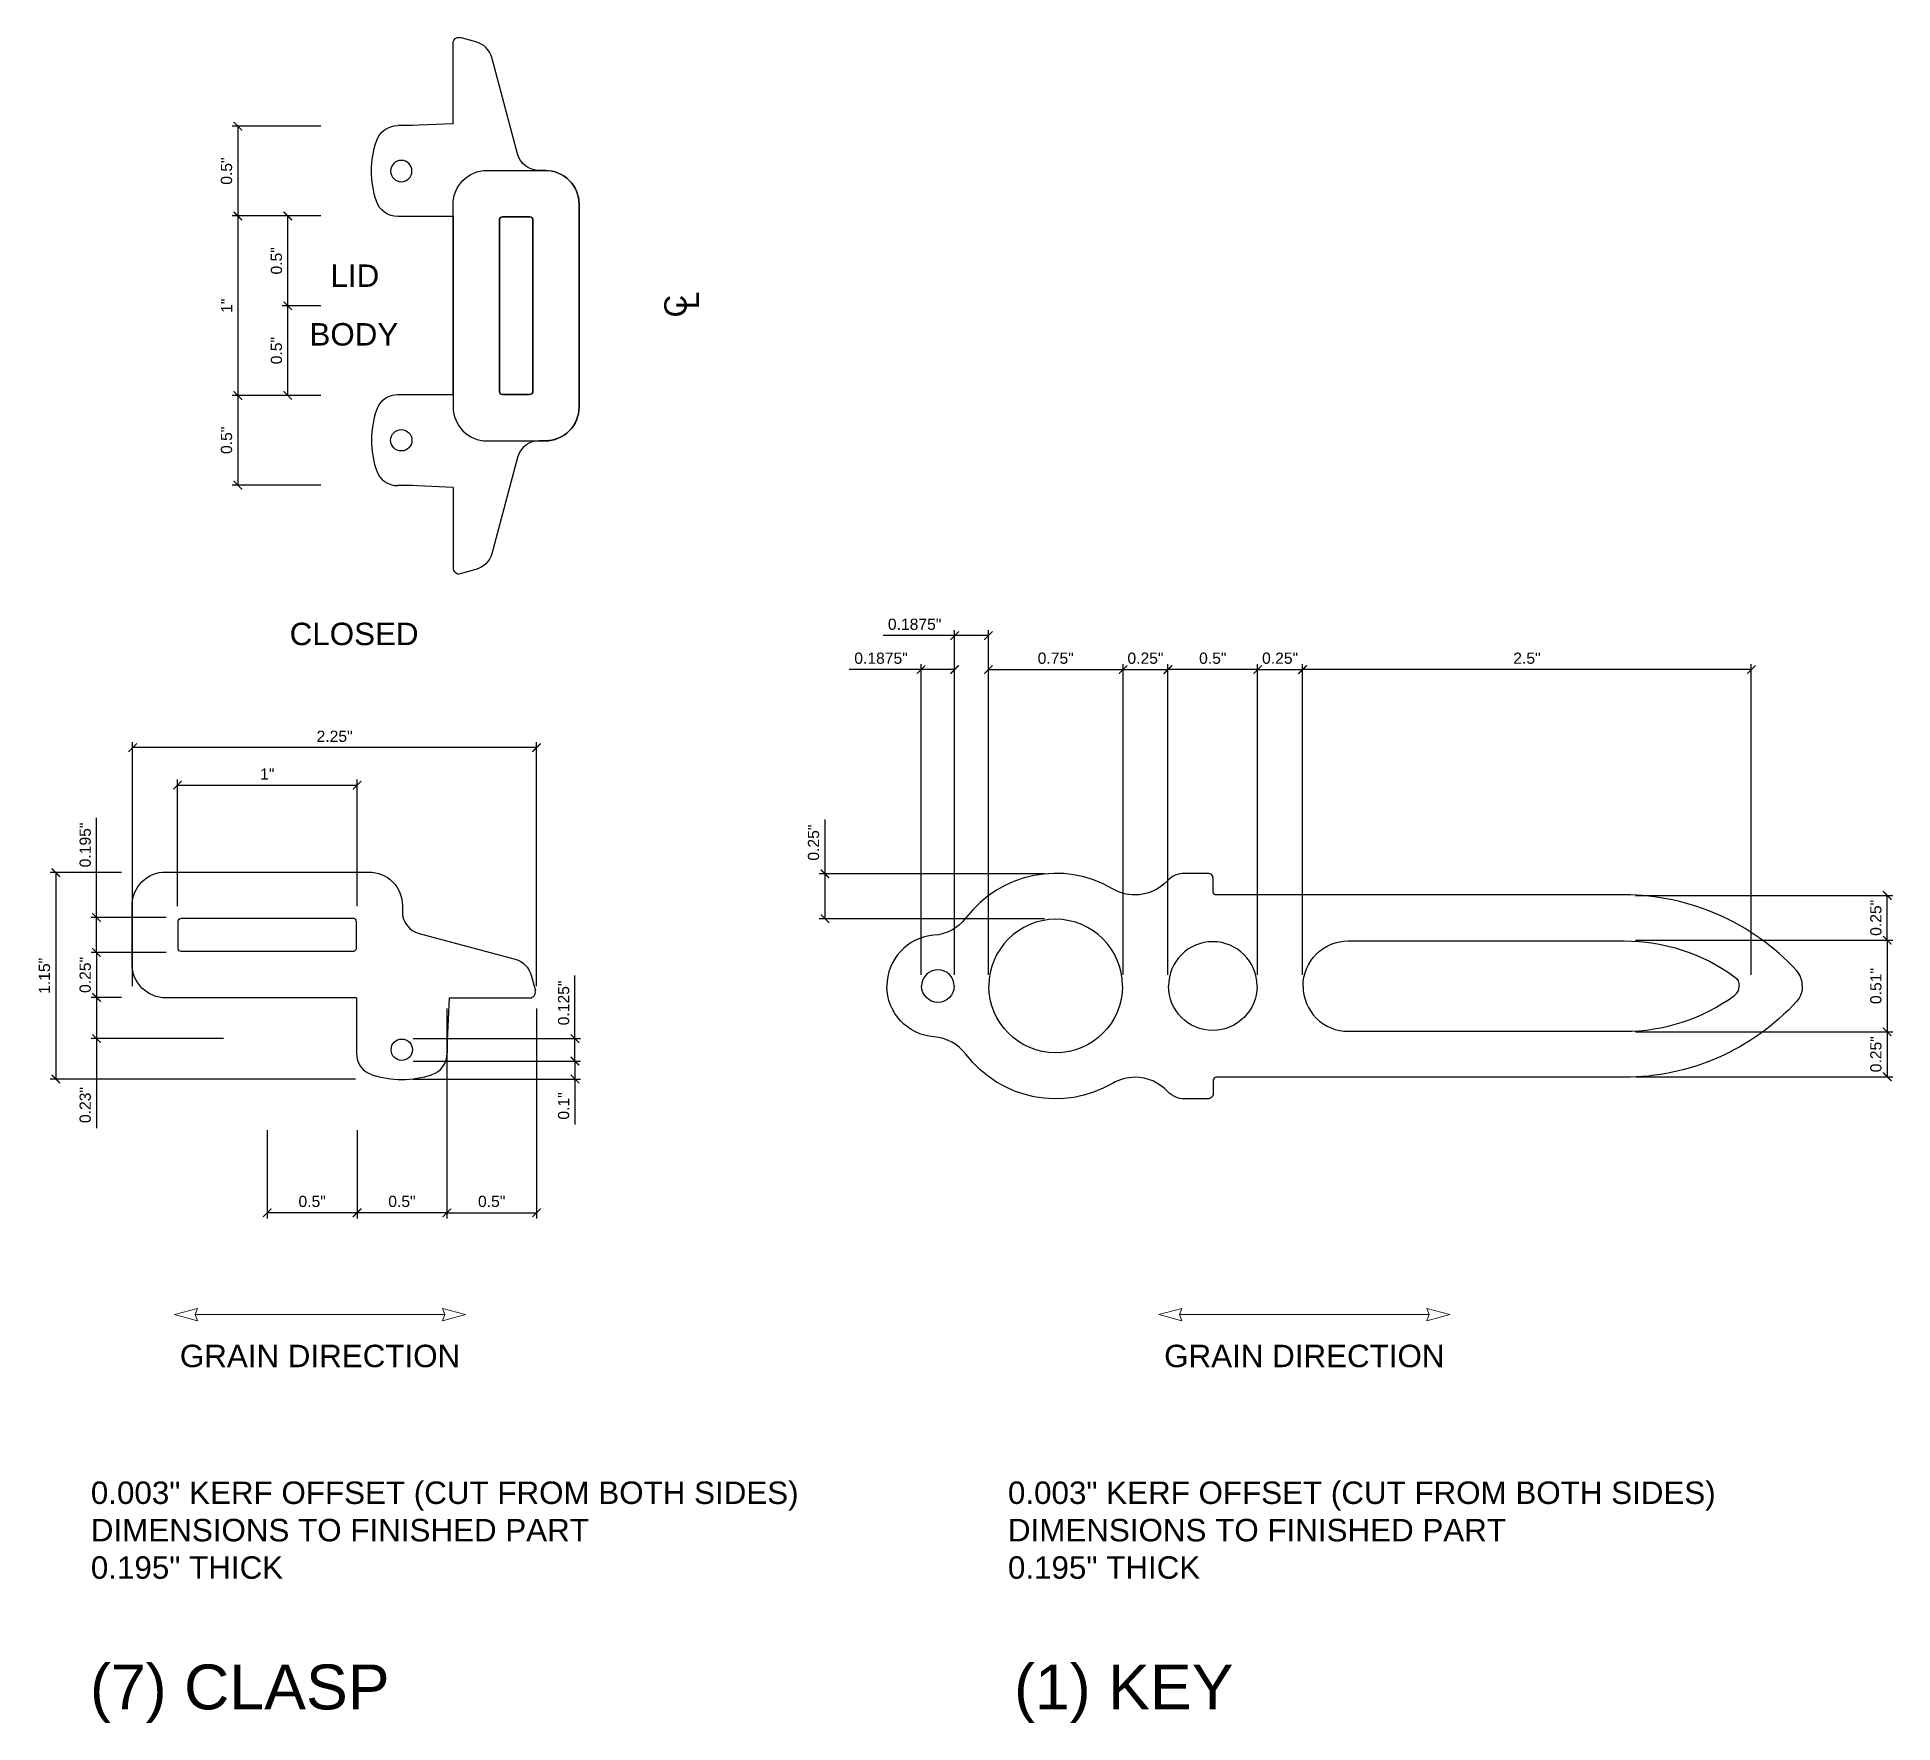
# Model space of a CAD drawing. Header units: inches. Extents: x -309 to 118, y -31 to 166.
# Drawn here: x 12.47 to 22.81, y 109.34 to 118.73 of the extents above; entities that cross this region are included whole.
import ezdxf

# ---------------------------------------------------------------- set-up
doc = ezdxf.new("R2010")
doc.units = ezdxf.units.IN
doc.header["$MEASUREMENT"] = 0
doc.layers.add('ANNO', color=6, linetype='Continuous', lineweight=0)
doc.layers.add('CUT', color=1, linetype='Continuous')
doc.styles.get("Standard").update_dxf_attribs({"font": 'arial.ttf'})
doc.dimstyles.get("Standard").update_dxf_attribs({"dimtxt": 0.0625, "dimasz": 0.046875, "dimexe": 0.03125, "dimexo": 0.0625, "dimgap": 0.03125, "dimtad": 1, "dimdec": 4, "dimdsep": 46, "dimtxsty": 'Standard', "dimblk": 'ARCHTICK', "dimcen": 0.09, "dimadec": 0, "dimazin": 0, "dimtfac": 1, "dimtdec": 4, "dimtofl": 0, "dimtmove": 0, "dimatfit": 3, "dimldrblk": 'DOT', "dimfxl": 1, "dimtolj": 1, "dimtzin": 0, "dimarcsym": 0})

msp = doc.modelspace()

# ---------------------------------------------------------------- texts
at = {"layer": 'ANNO'}
for s, width, insert, char_height, attachment_point in [('LID', 0.125, (14.23894, 117.39737), 0.125, 5), ('BODY', 0.125, (14.23325, 117.06976), 0.125, 5), ('CLOSED', 6.5687803, (13.87561, 115.46425), 0.125, 1), ('0.003" KERF OFFSET (CUT FROM BOTH SIDES)\\PDIMENSIONS TO FINISHED PART\\P0.195" THICK', 6.5687803, (12.76814, 110.68002), 0.125, 1), ('0.003" KERF OFFSET (CUT FROM BOTH SIDES)\\PDIMENSIONS TO FINISHED PART\\P0.195" THICK', 6.5687803, (17.87682, 110.68002), 0.125, 1), ('(7) CLASP', 6.5687803, (12.76347, 109.66057), 0.25, 1), ('(1) KEY', 6.5687803, (17.9112, 109.66057), 0.25, 1)]:
    msp.add_mtext_dynamic_manual_height_columns(s, width=width, gutter_width=1, heights=[0], dxfattribs=dict(at, insert=insert, char_height=char_height, attachment_point=attachment_point))

# ---------------------------------------------------------------- blocks, each defined once
blk = doc.blocks.new('Latch_Mid')
at = {"layer": 'CUT', "ltscale": 0.007812}
for p, q in [((0.253, 0.919), (0.253, 1.369)), ((0.253, 0.919), (0.49, 0.909)), ((0.48, 0.909), (0.562, 0.909)), ((0.253, 0.403), (0.49, 0.403)), ((0.48, 0.403), (0.562, 0.403))]:
    blk.add_line(p, q, dxfattribs=at)
blk.add_lwpolyline([(0.253, 0.403), (0.253, -0.659, -0.414214), (0.066, -0.847), (-0.261, -0.847, -0.414214), (-0.448, -0.659), (-0.448, 0.472, -0.414214), (-0.261, 0.659), (-0.226, 0.659, 0.339454), (-0.105, 0.752), (0.038, 1.288, -0.267949), (0.127, 1.376), (0.214, 1.4)], format="xyb", dxfattribs=at)
at = {"layer": 'CUT'}
blk.add_lwpolyline([(-0.19, -0.573), (-0.19, 0.386, -0.414214), (-0.174, 0.401), (-0.021, 0.401, -0.414214), (-0.005, 0.386), (-0.005, -0.573, -0.414214), (-0.021, -0.589), (-0.174, -0.589, -0.414214)], format="xyb", close=True, dxfattribs=at)
at = {"layer": 'CUT', "ltscale": 0.003906}
blk.add_circle((0.542, 0.656), 0.0595, dxfattribs=at)
at = {"layer": 'CUT', "ltscale": 0.007812}
for centre, radius, start, end in [((0.222, 1.369), 0.0312, 0, 105), ((0.562, 0.784), 0.125, 18.3655, 90), ((0.177, 0.656), 0.531, 341.6345, 18.3655), ((0.562, 0.528), 0.125, 270, 341.6345)]:
    blk.add_arc(centre, radius, start, end, dxfattribs=at)
blk = doc.blocks.new('Key')
at = {"layer": 'CUT'}
for points in [[(4.159, 0, 0.19175), (4.127, 0.086, 0.209924), (3.167, 0.508), (0.894, 0.508, -0.414214), (0.878, 0.524), (0.878, 0.597, 0.414214), (0.847, 0.628), (0.717, 0.628, 0.208712), (0.623, 0.587, -0.208712), (0.442, 0.508, -0.133256), (0.317, 0.542, 0.379381), (-0.5, 0.38, -0.214403), (-0.678, 0.283, 0.392211), (-0.941, 0)], [(1.378, 0, -0.414214), (1.63, 0.252), (3.167, 0.252, -0.158177), (3.782, 0.052, -0.248072), (3.807, 0, -0.248072)]]:
    blk.add_lwpolyline(points, format="xyb", dxfattribs=at)
for centre, radius in [((0, 0), 0.372), ((0.875, 0), 0.247), ((-0.656, 0), 0.0907)]:
    blk.add_arc(centre, radius, 0, 180, dxfattribs=at)
blk = doc.blocks.new('Key_Full')
blk.add_blockref('Key', (0, 0))
at = {"xscale": -1, "rotation": 180}
blk.add_blockref('Key', (0, 0), dxfattribs=at)
blk = doc.blocks.new('Anno_GrainDirection')
at = {"layer": 'ANNO'}
for p, q in [((-0.811, 0), (-0.682, 0.035)), ((-0.811, 0), (-0.682, -0.035)), ((-0.682, 0.035), (-0.696, 0)), ((-0.696, 0), (0.696, 0)), ((-0.682, -0.035), (-0.696, 0)), ((0.811, 0), (0.682, 0.035)), ((0.682, 0.035), (0.696, 0)), ((0.811, 0), (0.682, -0.035)), ((0.682, -0.035), (0.696, 0))]:
    blk.add_line(p, q, dxfattribs=at)
at = {"layer": 'ANNO', "insert": (0, -0.231), "char_height": 0.125, "attachment_point": 5}
blk.add_mtext_dynamic_manual_height_columns('GRAIN DIRECTION', width=2.708, gutter_width=1, heights=[0], dxfattribs=at)
blk = doc.blocks.new('_ArchTick')
at = {"color": 0, "linetype": 'ByBlock', "const_width": 0.15}
blk.add_lwpolyline([(-0.5, -0.5), (0.5, 0.5)], dxfattribs=at)
blk = doc.blocks.new('*D159')
at = {"layer": 'ANNO', "color": 0, "lineweight": -2, "transparency": 16777216}
for p, q in [((15.465, 113.147), (15.465, 113.498)), ((14.563, 113.147), (15.496, 113.147)), ((15.465, 113.022), (15.465, 113.147)), ((14.563, 113.022), (15.496, 113.022))]:
    blk.add_line(p, q, dxfattribs=at)
at = {"layer": 'ANNO', "color": 0, "lineweight": -2, "transparency": 16777216, "xscale": 0.046875, "yscale": 0.046875, "zscale": 0.046875}
for p, rotation in [((15.465, 113.147), 90), ((15.465, 113.022), 270)]:
    blk.add_blockref('_ArchTick', p, dxfattribs=dict(at, rotation=rotation))
at = {"layer": 'ANNO', "color": 0, "transparency": 16777216, "insert": (15.402, 113.346), "char_height": 0.0625, "attachment_point": 5, "rotation": 90}
blk.add_mtext('\\A1;0.125"', dxfattribs=at)
blk = doc.blocks.new('_Dot')
at = {"color": 0, "linetype": 'ByBlock', "lineweight": -2}
blk.add_line((-0.5, 0), (-1, 0), dxfattribs=at)
at = {"color": 0, "linetype": 'ByBlock', "const_width": 0.5}
blk.add_lwpolyline([(-0.25, 0, 1), (0.25, 0, 1)], format="xyb", close=True, dxfattribs=at)
blk = doc.blocks.new('*D160')
at = {"layer": 'ANNO', "color": 0, "lineweight": -2, "transparency": 16777216}
for p, q in [((14.563, 113.022), (15.496, 113.022)), ((15.465, 113.022), (15.465, 112.922)), ((14.563, 112.922), (15.496, 112.922)), ((15.465, 112.922), (15.465, 112.668))]:
    blk.add_line(p, q, dxfattribs=at)
at = {"layer": 'ANNO', "color": 0, "lineweight": -2, "transparency": 16777216, "xscale": 0.046875, "yscale": 0.046875, "zscale": 0.046875}
for p, rotation in [((15.465, 113.022), 90), ((15.465, 112.922), 270)]:
    blk.add_blockref('_ArchTick', p, dxfattribs=dict(at, rotation=rotation))
at = {"layer": 'ANNO', "color": 0, "transparency": 16777216, "insert": (15.402, 112.772), "char_height": 0.0625, "attachment_point": 5, "rotation": 90}
blk.add_mtext('\\A1;0.1"', dxfattribs=at)
blk = doc.blocks.new('*D161')
at = {"layer": 'ANNO', "color": 0, "lineweight": -2, "transparency": 16777216}
for p, q in [((14.251, 112.637), (14.251, 112.145)), ((14.751, 112.637), (14.751, 112.145)), ((14.751, 112.177), (14.251, 112.177))]:
    blk.add_line(p, q, dxfattribs=at)
at = {"layer": 'ANNO', "color": 0, "lineweight": -2, "transparency": 16777216, "xscale": 0.046875, "yscale": 0.046875, "zscale": 0.046875, "rotation": 180}
blk.add_blockref('_ArchTick', (14.251, 112.177), dxfattribs=at)
at = {"layer": 'ANNO', "color": 0, "lineweight": -2, "transparency": 16777216, "xscale": 0.046875, "yscale": 0.046875, "zscale": 0.046875}
blk.add_blockref('_ArchTick', (14.751, 112.177), dxfattribs=at)
at = {"layer": 'ANNO', "color": 0, "transparency": 16777216, "insert": (14.501, 112.24), "char_height": 0.0625, "attachment_point": 5}
blk.add_mtext('\\A1;0.5"', dxfattribs=at)
blk = doc.blocks.new('*D162')
at = {"layer": 'ANNO', "color": 0, "lineweight": -2, "transparency": 16777216}
for p, q in [((12.938, 113.377), (12.769, 113.377)), ((12.8, 113.377), (12.8, 113.147)), ((13.508, 113.147), (12.769, 113.147)), ((12.8, 113.147), (12.8, 112.649))]:
    blk.add_line(p, q, dxfattribs=at)
at = {"layer": 'ANNO', "color": 0, "lineweight": -2, "transparency": 16777216, "xscale": 0.046875, "yscale": 0.046875, "zscale": 0.046875}
for p, rotation in [((12.8, 113.377), 90), ((12.8, 113.147), 270)]:
    blk.add_blockref('_ArchTick', p, dxfattribs=dict(at, rotation=rotation))
at = {"layer": 'ANNO', "color": 0, "transparency": 16777216, "insert": (12.737, 112.777), "char_height": 0.0625, "attachment_point": 5, "rotation": 90}
blk.add_mtext('\\A1;0.23"', dxfattribs=at)
blk = doc.blocks.new('*D164')
at = {"layer": 'ANNO', "color": 0, "lineweight": -2, "transparency": 16777216}
for p, q in [((13.751, 112.637), (13.751, 112.145)), ((14.251, 112.637), (14.251, 112.145)), ((14.251, 112.177), (13.751, 112.177))]:
    blk.add_line(p, q, dxfattribs=at)
at = {"layer": 'ANNO', "color": 0, "lineweight": -2, "transparency": 16777216, "xscale": 0.046875, "yscale": 0.046875, "zscale": 0.046875, "rotation": 180}
blk.add_blockref('_ArchTick', (13.751, 112.177), dxfattribs=at)
at = {"layer": 'ANNO', "color": 0, "lineweight": -2, "transparency": 16777216, "xscale": 0.046875, "yscale": 0.046875, "zscale": 0.046875}
blk.add_blockref('_ArchTick', (14.251, 112.177), dxfattribs=at)
at = {"layer": 'ANNO', "color": 0, "transparency": 16777216, "insert": (14.001, 112.24), "char_height": 0.0625, "attachment_point": 5}
blk.add_mtext('\\A1;0.5"', dxfattribs=at)
blk = doc.blocks.new('*D165')
at = {"layer": 'ANNO', "color": 0, "lineweight": -2, "transparency": 16777216}
for p, q in [((13.251, 113.885), (13.251, 114.59)), ((13.251, 114.559), (14.251, 114.559)), ((14.251, 113.885), (14.251, 114.59))]:
    blk.add_line(p, q, dxfattribs=at)
at = {"layer": 'ANNO', "color": 0, "lineweight": -2, "transparency": 16777216, "xscale": 0.046875, "yscale": 0.046875, "zscale": 0.046875, "rotation": 180}
blk.add_blockref('_ArchTick', (13.251, 114.559), dxfattribs=at)
at = {"layer": 'ANNO', "color": 0, "lineweight": -2, "transparency": 16777216, "xscale": 0.046875, "yscale": 0.046875, "zscale": 0.046875}
blk.add_blockref('_ArchTick', (14.251, 114.559), dxfattribs=at)
at = {"layer": 'ANNO', "color": 0, "transparency": 16777216, "insert": (13.751, 114.621), "char_height": 0.0625, "attachment_point": 5}
blk.add_mtext('\\A1;1"', dxfattribs=at)
blk = doc.blocks.new('*D166')
at = {"layer": 'ANNO', "color": 0, "lineweight": -2, "transparency": 16777216}
for p, q in [((12.8, 113.822), (12.8, 114.378)), ((13.188, 113.822), (12.769, 113.822)), ((12.8, 113.627), (12.8, 113.822)), ((13.188, 113.627), (12.769, 113.627))]:
    blk.add_line(p, q, dxfattribs=at)
at = {"layer": 'ANNO', "color": 0, "lineweight": -2, "transparency": 16777216, "xscale": 0.046875, "yscale": 0.046875, "zscale": 0.046875}
for p, rotation in [((12.8, 113.822), 90), ((12.8, 113.627), 270)]:
    blk.add_blockref('_ArchTick', p, dxfattribs=dict(at, rotation=rotation))
at = {"layer": 'ANNO', "color": 0, "transparency": 16777216, "insert": (12.737, 114.226), "char_height": 0.0625, "attachment_point": 5, "rotation": 90}
blk.add_mtext('\\A1;0.195"', dxfattribs=at)
blk = doc.blocks.new('*D167')
at = {"layer": 'ANNO', "color": 0, "lineweight": -2, "transparency": 16777216}
for p, q in [((14.751, 113.315), (14.751, 112.145)), ((15.251, 113.315), (15.251, 112.145)), ((14.751, 112.177), (15.251, 112.177))]:
    blk.add_line(p, q, dxfattribs=at)
at = {"layer": 'ANNO', "color": 0, "lineweight": -2, "transparency": 16777216, "xscale": 0.046875, "yscale": 0.046875, "zscale": 0.046875, "rotation": 180}
blk.add_blockref('_ArchTick', (14.751, 112.177), dxfattribs=at)
at = {"layer": 'ANNO', "color": 0, "lineweight": -2, "transparency": 16777216, "xscale": 0.046875, "yscale": 0.046875, "zscale": 0.046875}
blk.add_blockref('_ArchTick', (15.251, 112.177), dxfattribs=at)
at = {"layer": 'ANNO', "color": 0, "transparency": 16777216, "insert": (15.001, 112.24), "char_height": 0.0625, "attachment_point": 5}
blk.add_mtext('\\A1;0.5"', dxfattribs=at)
blk = doc.blocks.new('*D168')
at = {"layer": 'ANNO', "color": 0, "lineweight": -2, "transparency": 16777216}
for p, q in [((13.188, 113.627), (12.769, 113.627)), ((12.8, 113.627), (12.8, 113.377)), ((12.938, 113.377), (12.769, 113.377))]:
    blk.add_line(p, q, dxfattribs=at)
at = {"layer": 'ANNO', "color": 0, "lineweight": -2, "transparency": 16777216, "xscale": 0.046875, "yscale": 0.046875, "zscale": 0.046875}
for p, rotation in [((12.8, 113.627), 90), ((12.8, 113.377), 270)]:
    blk.add_blockref('_ArchTick', p, dxfattribs=dict(at, rotation=rotation))
at = {"layer": 'ANNO', "color": 0, "transparency": 16777216, "insert": (12.737, 113.502), "char_height": 0.0625, "attachment_point": 5, "rotation": 90}
blk.add_mtext('\\A1;0.25"', dxfattribs=at)
blk = doc.blocks.new('*D169')
at = {"layer": 'ANNO', "color": 0, "lineweight": -2, "transparency": 16777216}
for p, q in [((13.001, 113.44), (13.001, 114.799)), ((15.251, 114.768), (13.001, 114.768)), ((15.251, 113.44), (15.251, 114.799))]:
    blk.add_line(p, q, dxfattribs=at)
at = {"layer": 'ANNO', "color": 0, "lineweight": -2, "transparency": 16777216, "xscale": 0.046875, "yscale": 0.046875, "zscale": 0.046875, "rotation": 180}
blk.add_blockref('_ArchTick', (13.001, 114.768), dxfattribs=at)
at = {"layer": 'ANNO', "color": 0, "lineweight": -2, "transparency": 16777216, "xscale": 0.046875, "yscale": 0.046875, "zscale": 0.046875}
blk.add_blockref('_ArchTick', (15.251, 114.768), dxfattribs=at)
at = {"layer": 'ANNO', "color": 0, "transparency": 16777216, "insert": (14.126, 114.831), "char_height": 0.0625, "attachment_point": 5}
blk.add_mtext('\\A1;2.25"', dxfattribs=at)
blk = doc.blocks.new('*D170')
at = {"layer": 'ANNO', "color": 0, "lineweight": -2, "transparency": 16777216}
for p, q in [((12.938, 114.072), (12.542, 114.072)), ((12.573, 114.072), (12.573, 112.922)), ((14.242, 112.922), (12.542, 112.922))]:
    blk.add_line(p, q, dxfattribs=at)
at = {"layer": 'ANNO', "color": 0, "lineweight": -2, "transparency": 16777216, "xscale": 0.046875, "yscale": 0.046875, "zscale": 0.046875}
for p, rotation in [((12.573, 114.072), 90), ((12.573, 112.922), 270)]:
    blk.add_blockref('_ArchTick', p, dxfattribs=dict(at, rotation=rotation))
at = {"layer": 'ANNO', "color": 0, "transparency": 16777216, "insert": (12.51, 113.497), "char_height": 0.0625, "attachment_point": 5, "rotation": 90}
blk.add_mtext('\\A1;1.15"', dxfattribs=at)
blk = doc.blocks.new('*D171')
at = {"layer": 'ANNO', "color": 0, "lineweight": -2, "transparency": 16777216}
for p, q in [((14.049, 118.23), (13.556, 118.23)), ((13.587, 118.23), (13.587, 117.73)), ((14.049, 117.73), (13.556, 117.73))]:
    blk.add_line(p, q, dxfattribs=at)
at = {"layer": 'ANNO', "color": 0, "lineweight": -2, "transparency": 16777216, "xscale": 0.046875, "yscale": 0.046875, "zscale": 0.046875}
for p, rotation in [((13.587, 118.23), 90), ((13.587, 117.73), 270)]:
    blk.add_blockref('_ArchTick', p, dxfattribs=dict(at, rotation=rotation))
at = {"layer": 'ANNO', "color": 0, "transparency": 16777216, "insert": (13.524, 117.98), "char_height": 0.0625, "attachment_point": 5, "rotation": 90}
blk.add_mtext('\\A1;0.5"', dxfattribs=at)
blk = doc.blocks.new('*D172')
at = {"layer": 'ANNO', "color": 0, "lineweight": -2, "transparency": 16777216}
for p, q in [((14.049, 117.73), (13.556, 117.73)), ((13.587, 117.73), (13.587, 116.73)), ((14.049, 116.73), (13.556, 116.73))]:
    blk.add_line(p, q, dxfattribs=at)
at = {"layer": 'ANNO', "color": 0, "lineweight": -2, "transparency": 16777216, "xscale": 0.046875, "yscale": 0.046875, "zscale": 0.046875}
for p, rotation in [((13.587, 117.73), 90), ((13.587, 116.73), 270)]:
    blk.add_blockref('_ArchTick', p, dxfattribs=dict(at, rotation=rotation))
at = {"layer": 'ANNO', "color": 0, "transparency": 16777216, "insert": (13.525, 117.23), "char_height": 0.0625, "attachment_point": 5, "rotation": 90}
blk.add_mtext('\\A1;1"', dxfattribs=at)
blk = doc.blocks.new('*D173')
at = {"layer": 'ANNO', "color": 0, "lineweight": -2, "transparency": 16777216}
for p, q in [((14.049, 116.73), (13.556, 116.73)), ((13.587, 116.73), (13.587, 116.23)), ((14.049, 116.23), (13.556, 116.23))]:
    blk.add_line(p, q, dxfattribs=at)
at = {"layer": 'ANNO', "color": 0, "lineweight": -2, "transparency": 16777216, "xscale": 0.046875, "yscale": 0.046875, "zscale": 0.046875}
for p, rotation in [((13.587, 116.73), 90), ((13.587, 116.23), 270)]:
    blk.add_blockref('_ArchTick', p, dxfattribs=dict(at, rotation=rotation))
at = {"layer": 'ANNO', "color": 0, "transparency": 16777216, "insert": (13.524, 116.48), "char_height": 0.0625, "attachment_point": 5, "rotation": 90}
blk.add_mtext('\\A1;0.5"', dxfattribs=at)
blk = doc.blocks.new('*D174')
at = {"layer": 'ANNO', "color": 0, "lineweight": -2, "transparency": 16777216}
for p, q in [((14.049, 117.23), (13.834, 117.23)), ((13.865, 116.73), (13.865, 117.23)), ((14.049, 116.73), (13.834, 116.73))]:
    blk.add_line(p, q, dxfattribs=at)
at = {"layer": 'ANNO', "color": 0, "lineweight": -2, "transparency": 16777216, "xscale": 0.046875, "yscale": 0.046875, "zscale": 0.046875}
for p, rotation in [((13.865, 117.23), 90), ((13.865, 116.73), 270)]:
    blk.add_blockref('_ArchTick', p, dxfattribs=dict(at, rotation=rotation))
at = {"layer": 'ANNO', "color": 0, "transparency": 16777216, "insert": (13.802, 116.98), "char_height": 0.0625, "attachment_point": 5, "rotation": 90}
blk.add_mtext('\\A1;0.5"', dxfattribs=at)
blk = doc.blocks.new('*D175')
at = {"layer": 'ANNO', "color": 0, "lineweight": -2, "transparency": 16777216}
for p, q in [((14.049, 117.73), (13.834, 117.73)), ((13.865, 117.23), (13.865, 117.73)), ((14.049, 117.23), (13.834, 117.23))]:
    blk.add_line(p, q, dxfattribs=at)
at = {"layer": 'ANNO', "color": 0, "lineweight": -2, "transparency": 16777216, "xscale": 0.046875, "yscale": 0.046875, "zscale": 0.046875}
for p, rotation in [((13.865, 117.73), 90), ((13.865, 117.23), 270)]:
    blk.add_blockref('_ArchTick', p, dxfattribs=dict(at, rotation=rotation))
at = {"layer": 'ANNO', "color": 0, "transparency": 16777216, "insert": (13.802, 117.48), "char_height": 0.0625, "attachment_point": 5, "rotation": 90}
blk.add_mtext('\\A1;0.5"', dxfattribs=at)
blk = doc.blocks.new('*D188')
at = {"layer": 'ANNO', "color": 0, "lineweight": -2, "transparency": 16777216}
for p, q in [((17.393, 115.203), (16.993, 115.203)), ((17.393, 113.502), (17.393, 115.234)), ((17.58, 115.203), (17.393, 115.203)), ((17.58, 113.502), (17.58, 115.234))]:
    blk.add_line(p, q, dxfattribs=at)
at = {"layer": 'ANNO', "color": 0, "lineweight": -2, "transparency": 16777216, "xscale": 0.046875, "yscale": 0.046875, "zscale": 0.046875, "rotation": 180}
blk.add_blockref('_ArchTick', (17.393, 115.203), dxfattribs=at)
at = {"layer": 'ANNO', "color": 0, "lineweight": -2, "transparency": 16777216, "xscale": 0.046875, "yscale": 0.046875, "zscale": 0.046875}
blk.add_blockref('_ArchTick', (17.58, 115.203), dxfattribs=at)
at = {"layer": 'ANNO', "color": 0, "transparency": 16777216, "insert": (17.17, 115.266), "char_height": 0.0625, "attachment_point": 5}
blk.add_mtext('\\A1;0.1875"', dxfattribs=at)
blk = doc.blocks.new('*D189')
at = {"layer": 'ANNO', "color": 0, "lineweight": -2, "transparency": 16777216}
for p, q in [((17.58, 115.392), (17.181, 115.392)), ((17.58, 113.502), (17.58, 115.423)), ((17.768, 115.392), (17.58, 115.392)), ((17.768, 113.502), (17.768, 115.423))]:
    blk.add_line(p, q, dxfattribs=at)
at = {"layer": 'ANNO', "color": 0, "lineweight": -2, "transparency": 16777216, "xscale": 0.046875, "yscale": 0.046875, "zscale": 0.046875, "rotation": 180}
blk.add_blockref('_ArchTick', (17.58, 115.392), dxfattribs=at)
at = {"layer": 'ANNO', "color": 0, "lineweight": -2, "transparency": 16777216, "xscale": 0.046875, "yscale": 0.046875, "zscale": 0.046875}
blk.add_blockref('_ArchTick', (17.768, 115.392), dxfattribs=at)
at = {"layer": 'ANNO', "color": 0, "transparency": 16777216, "insert": (17.357, 115.455), "char_height": 0.0625, "attachment_point": 5}
blk.add_mtext('\\A1;0.1875"', dxfattribs=at)
blk = doc.blocks.new('*D190')
at = {"layer": 'ANNO', "color": 0, "lineweight": -2, "transparency": 16777216}
for p, q in [((17.768, 113.502), (17.768, 115.234)), ((17.768, 115.203), (18.518, 115.203)), ((18.518, 113.502), (18.518, 115.234))]:
    blk.add_line(p, q, dxfattribs=at)
at = {"layer": 'ANNO', "color": 0, "lineweight": -2, "transparency": 16777216, "xscale": 0.046875, "yscale": 0.046875, "zscale": 0.046875, "rotation": 180}
blk.add_blockref('_ArchTick', (17.768, 115.203), dxfattribs=at)
at = {"layer": 'ANNO', "color": 0, "lineweight": -2, "transparency": 16777216, "xscale": 0.046875, "yscale": 0.046875, "zscale": 0.046875}
blk.add_blockref('_ArchTick', (18.518, 115.203), dxfattribs=at)
at = {"layer": 'ANNO', "color": 0, "transparency": 16777216, "insert": (18.143, 115.266), "char_height": 0.0625, "attachment_point": 5}
blk.add_mtext('\\A1;0.75"', dxfattribs=at)
blk = doc.blocks.new('*D191')
at = {"layer": 'ANNO', "color": 0, "lineweight": -2, "transparency": 16777216}
for p, q in [((18.518, 113.502), (18.518, 115.234)), ((18.518, 115.203), (18.768, 115.203)), ((18.768, 113.502), (18.768, 115.234))]:
    blk.add_line(p, q, dxfattribs=at)
at = {"layer": 'ANNO', "color": 0, "lineweight": -2, "transparency": 16777216, "xscale": 0.046875, "yscale": 0.046875, "zscale": 0.046875, "rotation": 180}
blk.add_blockref('_ArchTick', (18.518, 115.203), dxfattribs=at)
at = {"layer": 'ANNO', "color": 0, "lineweight": -2, "transparency": 16777216, "xscale": 0.046875, "yscale": 0.046875, "zscale": 0.046875}
blk.add_blockref('_ArchTick', (18.768, 115.203), dxfattribs=at)
at = {"layer": 'ANNO', "color": 0, "transparency": 16777216, "insert": (18.643, 115.266), "char_height": 0.0625, "attachment_point": 5}
blk.add_mtext('\\A1;0.25"', dxfattribs=at)
blk = doc.blocks.new('*D192')
at = {"layer": 'ANNO', "color": 0, "lineweight": -2, "transparency": 16777216}
for p, q in [((18.768, 113.502), (18.768, 115.234)), ((19.268, 115.203), (18.768, 115.203)), ((19.268, 113.502), (19.268, 115.234))]:
    blk.add_line(p, q, dxfattribs=at)
at = {"layer": 'ANNO', "color": 0, "lineweight": -2, "transparency": 16777216, "xscale": 0.046875, "yscale": 0.046875, "zscale": 0.046875, "rotation": 180}
blk.add_blockref('_ArchTick', (18.768, 115.203), dxfattribs=at)
at = {"layer": 'ANNO', "color": 0, "lineweight": -2, "transparency": 16777216, "xscale": 0.046875, "yscale": 0.046875, "zscale": 0.046875}
blk.add_blockref('_ArchTick', (19.268, 115.203), dxfattribs=at)
at = {"layer": 'ANNO', "color": 0, "transparency": 16777216, "insert": (19.018, 115.266), "char_height": 0.0625, "attachment_point": 5}
blk.add_mtext('\\A1;0.5"', dxfattribs=at)
blk = doc.blocks.new('*D193')
at = {"layer": 'ANNO', "color": 0, "lineweight": -2, "transparency": 16777216}
for p, q in [((19.268, 113.502), (19.268, 115.234)), ((19.268, 115.203), (19.518, 115.203)), ((19.518, 113.502), (19.518, 115.234))]:
    blk.add_line(p, q, dxfattribs=at)
at = {"layer": 'ANNO', "color": 0, "lineweight": -2, "transparency": 16777216, "xscale": 0.046875, "yscale": 0.046875, "zscale": 0.046875, "rotation": 180}
blk.add_blockref('_ArchTick', (19.268, 115.203), dxfattribs=at)
at = {"layer": 'ANNO', "color": 0, "lineweight": -2, "transparency": 16777216, "xscale": 0.046875, "yscale": 0.046875, "zscale": 0.046875}
blk.add_blockref('_ArchTick', (19.518, 115.203), dxfattribs=at)
at = {"layer": 'ANNO', "color": 0, "transparency": 16777216, "insert": (19.393, 115.266), "char_height": 0.0625, "attachment_point": 5}
blk.add_mtext('\\A1;0.25"', dxfattribs=at)
blk = doc.blocks.new('*D194')
at = {"layer": 'ANNO', "color": 0, "lineweight": -2, "transparency": 16777216}
for p, q in [((19.518, 113.502), (19.518, 115.234)), ((22.018, 115.203), (19.518, 115.203)), ((22.018, 113.502), (22.018, 115.234))]:
    blk.add_line(p, q, dxfattribs=at)
at = {"layer": 'ANNO', "color": 0, "lineweight": -2, "transparency": 16777216, "xscale": 0.046875, "yscale": 0.046875, "zscale": 0.046875, "rotation": 180}
blk.add_blockref('_ArchTick', (19.518, 115.203), dxfattribs=at)
at = {"layer": 'ANNO', "color": 0, "lineweight": -2, "transparency": 16777216, "xscale": 0.046875, "yscale": 0.046875, "zscale": 0.046875}
blk.add_blockref('_ArchTick', (22.018, 115.203), dxfattribs=at)
at = {"layer": 'ANNO', "color": 0, "transparency": 16777216, "insert": (20.768, 115.266), "char_height": 0.0625, "attachment_point": 5}
blk.add_mtext('\\A1;2.5"', dxfattribs=at)
blk = doc.blocks.new('*D195')
at = {"layer": 'ANNO', "color": 0, "lineweight": -2, "transparency": 16777216}
for p, q in [((21.372, 113.945), (22.807, 113.945)), ((22.775, 113.695), (22.775, 113.945)), ((21.372, 113.695), (22.807, 113.695))]:
    blk.add_line(p, q, dxfattribs=at)
at = {"layer": 'ANNO', "color": 0, "lineweight": -2, "transparency": 16777216, "xscale": 0.046875, "yscale": 0.046875, "zscale": 0.046875}
for p, rotation in [((22.775, 113.945), 90), ((22.775, 113.695), 270)]:
    blk.add_blockref('_ArchTick', p, dxfattribs=dict(at, rotation=rotation))
at = {"layer": 'ANNO', "color": 0, "transparency": 16777216, "insert": (22.712, 113.82), "char_height": 0.0625, "attachment_point": 5, "rotation": 90}
blk.add_mtext('\\A1;0.25"', dxfattribs=at)
blk = doc.blocks.new('*D196')
at = {"layer": 'ANNO', "color": 0, "lineweight": -2, "transparency": 16777216}
for p, q in [((21.372, 113.695), (22.807, 113.695)), ((22.775, 113.695), (22.775, 113.185)), ((21.372, 113.185), (22.807, 113.185))]:
    blk.add_line(p, q, dxfattribs=at)
at = {"layer": 'ANNO', "color": 0, "lineweight": -2, "transparency": 16777216, "xscale": 0.046875, "yscale": 0.046875, "zscale": 0.046875}
for p, rotation in [((22.775, 113.695), 90), ((22.775, 113.185), 270)]:
    blk.add_blockref('_ArchTick', p, dxfattribs=dict(at, rotation=rotation))
at = {"layer": 'ANNO', "color": 0, "transparency": 16777216, "insert": (22.712, 113.44), "char_height": 0.0625, "attachment_point": 5, "rotation": 90}
blk.add_mtext('\\A1;0.51"', dxfattribs=at)
blk = doc.blocks.new('*D197')
at = {"layer": 'ANNO', "color": 0, "lineweight": -2, "transparency": 16777216}
for p, q in [((21.372, 113.185), (22.807, 113.185)), ((22.775, 113.185), (22.775, 112.935)), ((21.372, 112.935), (22.807, 112.935))]:
    blk.add_line(p, q, dxfattribs=at)
at = {"layer": 'ANNO', "color": 0, "lineweight": -2, "transparency": 16777216, "xscale": 0.046875, "yscale": 0.046875, "zscale": 0.046875}
for p, rotation in [((22.775, 113.185), 90), ((22.775, 112.935), 270)]:
    blk.add_blockref('_ArchTick', p, dxfattribs=dict(at, rotation=rotation))
at = {"layer": 'ANNO', "color": 0, "transparency": 16777216, "insert": (22.712, 113.06), "char_height": 0.0625, "attachment_point": 5, "rotation": 90}
blk.add_mtext('\\A1;0.25"', dxfattribs=at)
blk = doc.blocks.new('*D198')
at = {"layer": 'ANNO', "color": 0, "lineweight": -2, "transparency": 16777216}
for p, q in [((16.858, 114.065), (16.858, 114.367)), ((18.08, 114.065), (16.826, 114.065)), ((16.858, 113.815), (16.858, 114.065)), ((18.08, 113.815), (16.826, 113.815))]:
    blk.add_line(p, q, dxfattribs=at)
at = {"layer": 'ANNO', "color": 0, "lineweight": -2, "transparency": 16777216, "xscale": 0.046875, "yscale": 0.046875, "zscale": 0.046875}
for p, rotation in [((16.858, 114.065), 90), ((16.858, 113.815), 270)]:
    blk.add_blockref('_ArchTick', p, dxfattribs=dict(at, rotation=rotation))
at = {"layer": 'ANNO', "color": 0, "transparency": 16777216, "insert": (16.794, 114.239), "char_height": 0.0625, "attachment_point": 5, "rotation": 90}
blk.add_mtext('\\A1;0.25"', dxfattribs=at)
blk = doc.blocks.new('CL')
at = {"layer": 'ANNO', "char_height": 0.125, "attachment_point": 5, "rotation": 90}
for s, insert in [('C', (0.152, -0.003)), ('L', (0.219, 0.029))]:
    blk.add_mtext_dynamic_manual_height_columns(s, width=0.125, gutter_width=1, heights=[0], dxfattribs=dict(at, insert=insert))

# ---------------------------------------------------------------- dimensions: what is measured, and where the dimension line sits
at = {"layer": 'ANNO'}
for base, p1, p2, picture, middle in [((13.58723, 117.73038), (14.11172, 118.23038), (14.11172, 117.73038), '*D171', (13.52407, 117.98038)), ((13.58723, 116.73038), (14.11172, 117.73038), (14.11172, 116.73038), '*D172', (13.5246, 117.23038)), ((13.8654, 117.73038), (14.11172, 117.23038), (14.11172, 117.73038), '*D175', (13.80224, 117.48038)), ((13.8654, 117.23038), (14.11172, 116.73038), (14.11172, 117.23038), '*D174', (13.80224, 116.98038)), ((13.58723, 116.23038), (14.11172, 116.73038), (14.11172, 116.23038), '*D173', (13.52407, 116.48038)), ((16.85757, 114.06477), (18.14299, 113.81477), (18.14299, 114.06477), '*D198', (16.7944, 114.2395)), ((12.57299, 112.92227), (13.00063, 114.07227), (14.3048, 112.92227), '*D170', (12.50983, 113.49727)), ((22.7753, 113.18477), (21.30961, 113.69477), (21.30961, 113.18477), '*D196', (22.71214, 113.43977)), ((15.46489, 112.92227), (14.50063, 113.02227), (14.50063, 112.92227), '*D160', (15.40173, 112.77181))]:
    dim = msp.add_linear_dim(base=base, p1=p1, p2=p2, angle=90, dimstyle='Standard', override={"dimpost": '"'}, dxfattribs=at)
    dim.commit()
    dim.dimension.update_dxf_attribs({"geometry": picture, "text_midpoint": middle})
for base, p1, p2, picture, middle in [((17.76799, 115.39216), (17.58049, 113.43977), (17.76799, 113.43977), '*D189', (17.3572, 115.39216)), ((17.58049, 115.20309), (17.39299, 113.43977), (17.58049, 113.43977), '*D188', (17.1697, 115.20309)), ((18.76799, 115.20309), (18.51799, 113.43977), (18.76799, 113.43977), '*D191', (18.64299, 115.20309)), ((19.51799, 115.20309), (19.26799, 113.43977), (19.51799, 113.43977), '*D193', (19.39299, 115.20309))]:
    dim = msp.add_linear_dim(base=base, p1=p1, p2=p2, dimstyle='Standard', override={"dimpost": '"'}, dxfattribs=at)
    dim.commit()
    dim.dimension.update_dxf_attribs({"geometry": picture, "text_midpoint": middle, "dimtype": 160})
for base, p1, p2, picture, middle in [((18.51799, 115.20309), (17.76799, 113.43977), (18.51799, 113.43977), '*D190', (18.14299, 115.26625)), ((18.76799, 115.20309), (19.26799, 113.43977), (18.76799, 113.43977), '*D192', (19.01799, 115.26625)), ((19.51799, 115.20309), (22.01799, 113.43977), (19.51799, 113.43977), '*D194', (20.76799, 115.26625)), ((13.00063, 114.76805), (15.25063, 113.37727), (13.00063, 113.37727), '*D169', (14.12563, 114.83121)), ((14.25063, 114.55879), (13.25063, 113.82227), (14.25063, 113.82227), '*D165', (13.75063, 114.62141)), ((15.25063, 112.17669), (14.75063, 113.37727), (15.25063, 113.37727), '*D167', (15.00063, 112.23986)), ((13.75063, 112.17669), (14.25063, 112.69946), (13.75063, 112.69946), '*D164', (14.00063, 112.23986)), ((14.25063, 112.17669), (14.75063, 112.69946), (14.25063, 112.69946), '*D161', (14.50063, 112.23986))]:
    dim = msp.add_linear_dim(base=base, p1=p1, p2=p2, dimstyle='Standard', override={"dimpost": '"'}, dxfattribs=at)
    dim.commit()
    dim.dimension.update_dxf_attribs({"geometry": picture, "text_midpoint": middle})
for base, p1, p2, angle, picture, middle in [((12.80008, 113.82227), (13.25063, 113.62727), (13.25063, 113.82227), 90, '*D166', (12.80008, 114.22581)), ((22.7753, 113.94477), (21.30961, 113.69477), (21.30961, 113.94477), 90, '*D195', (22.7753, 113.81977)), ((12.80008, 113.37727), (13.25063, 113.62727), (13.00063, 113.37727), 90, '*D168', (12.80008, 113.50227)), ((15.46489, 113.02227), (14.50063, 113.14727), (14.50063, 113.02227), 90, '*D159', (15.46489, 113.34628)), ((12.80008, 113.14727), (13.00063, 113.37727), (13.57067, 113.14727), 90, '*D162', (12.80008, 112.77733)), ((22.7753, 112.93477), (21.30961, 113.18477), (21.30961, 112.93477), 270, '*D197', (22.7753, 113.05977))]:
    dim = msp.add_linear_dim(base=base, p1=p1, p2=p2, angle=angle, dimstyle='Standard', override={"dimpost": '"'}, dxfattribs=at)
    dim.commit()
    dim.dimension.update_dxf_attribs({"geometry": picture, "text_midpoint": middle, "dimtype": 160})

# ---------------------------------------------------------------- block references
for name, p in [('CL', (15.87379, 117.23038)), ('Anno_GrainDirection', (14.04481, 111.60954)), ('Anno_GrainDirection', (19.52799, 111.60954))]:
    msp.add_blockref(name, p)
at = {"layer": 'CUT', "xscale": -1}
msp.add_blockref('Latch_Mid', (15.03952, 117.32413), dxfattribs=at)
at = {"layer": 'CUT'}
for p, rotation in [((15.03952, 117.13663), 180), ((13.84438, 113.62727), 270)]:
    msp.add_blockref('Latch_Mid', p, dxfattribs=dict(at, rotation=rotation))
msp.add_blockref('Key_Full', (18.14299, 113.43977), dxfattribs=at)

msp.set_redraw_order([(e.dxf.handle, doc.entitydb.next_handle()) for e in msp.query("TEXT MTEXT ATTDEF DIMENSION ARC_DIMENSION")])  # texts and dimensions are drawn at this point

doc.saveas('drawing.dxf')
